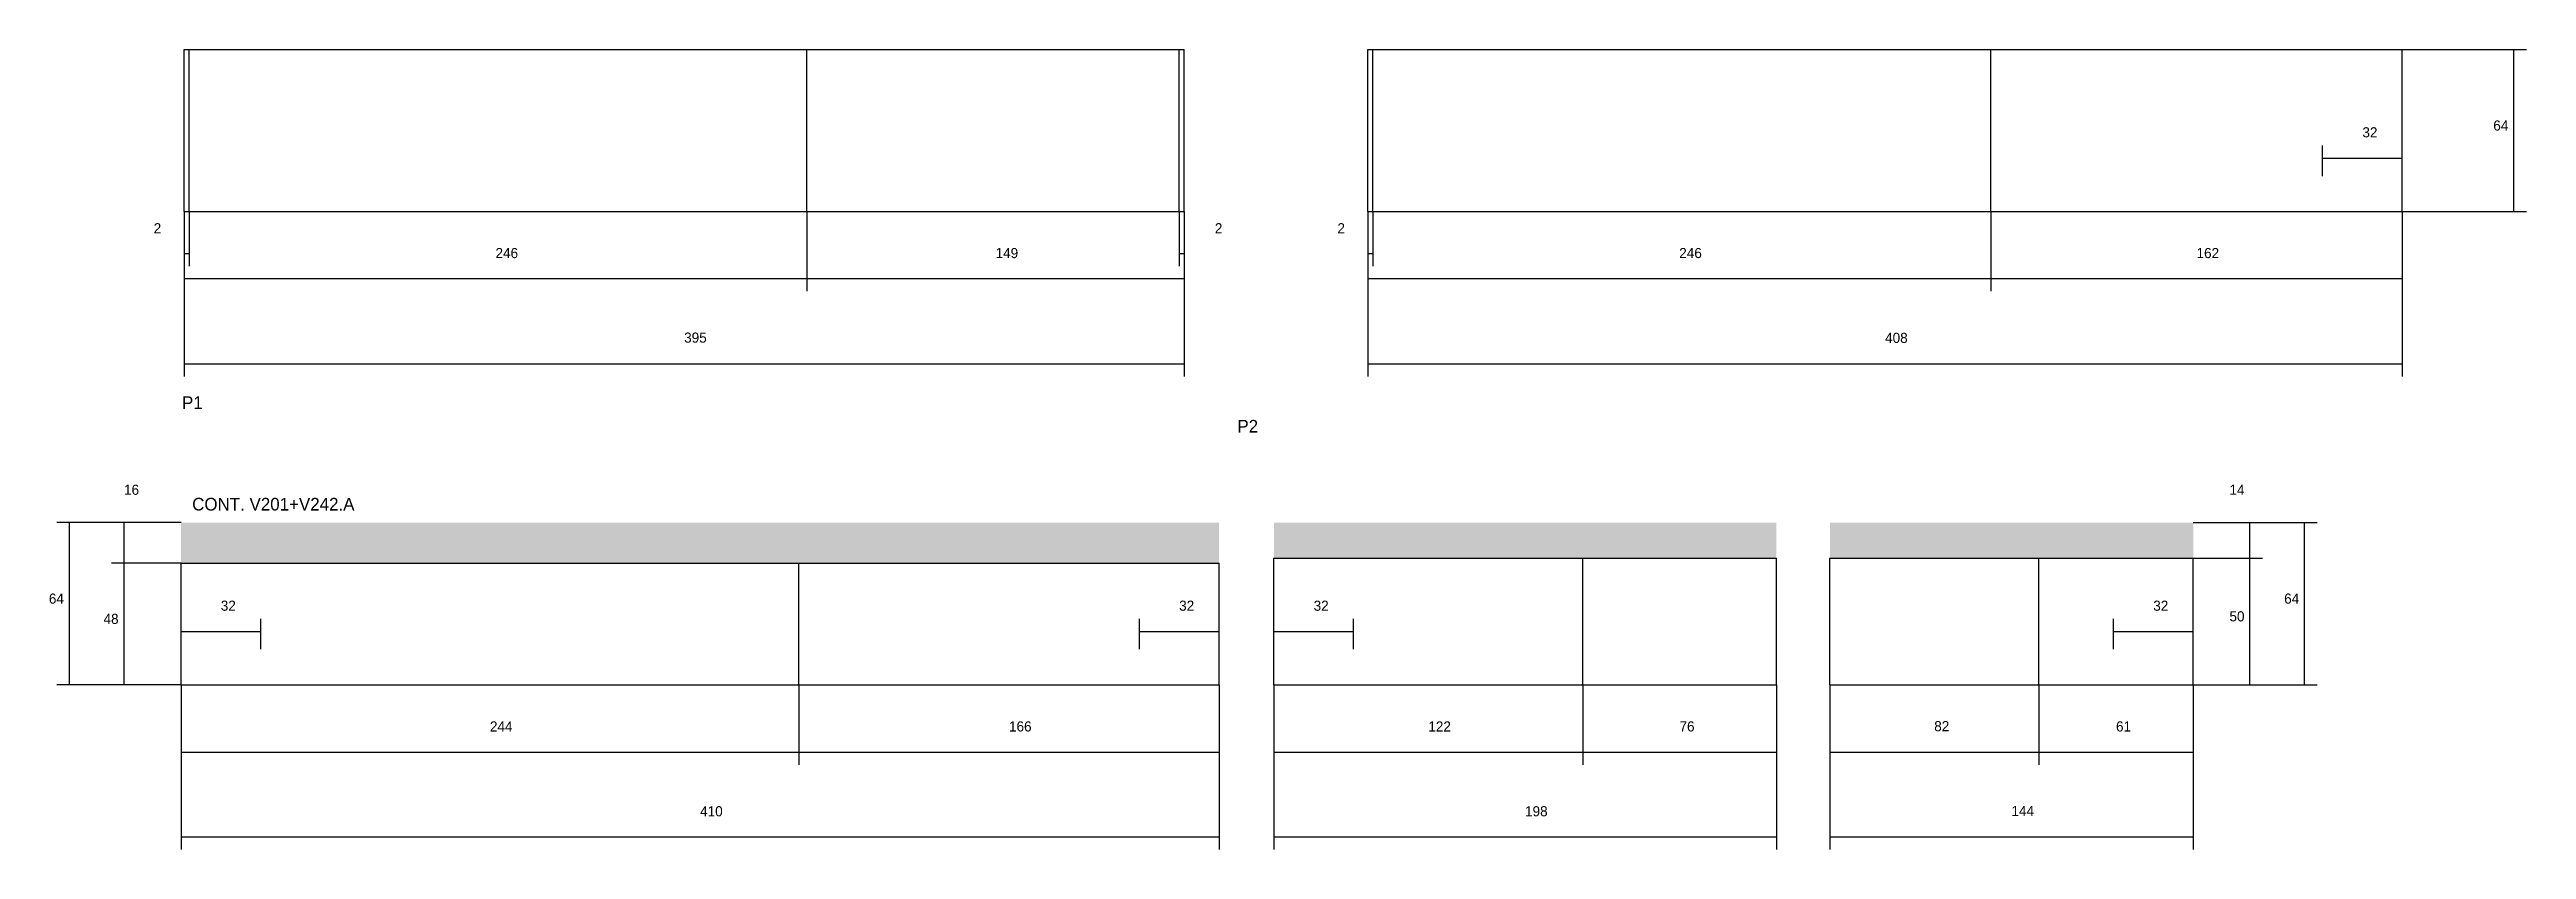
# Model space of a CAD drawing. Header units: metres. Extents: x 4470 to 7242, y 10166 to 11521.
# Drawn here: x 4764 to 5742, y 11205 to 11521 of the extents above; entities that cross this region are included whole.
import ezdxf

# ---------------------------------------------------------------- set-up
doc = ezdxf.new("R2010")
doc.units = ezdxf.units.M
for name, color, linetype in [('COTA', 2, 'Continuous'), ('NOMENCLATURA', 7, 'Continuous'), ('Paineis', 7, 'Continuous'), ('TextoSecao', 7, 'Continuous')]:
    doc.layers.add(name, color=color, linetype=linetype)

msp = doc.modelspace()

# ---------------------------------------------------------------- texts
at = {"layer": 'COTA'}
for s, p in [('32', (5677.7, 11486.4)), ('64', (5729.4, 11489.1)), ('2', (4805.4, 11448.5)), ('2', (5224.5, 11448.5)), ('2', (5272.9, 11448.5)), ('246', (4940.4, 11438.7)), ('149', (5137.9, 11438.7)), ('246', (5407.9, 11438.7)), ('162', (5612.2, 11438.7)), ('395', (5014.9, 11405.3)), ('408', (5489.2, 11405.2)), ('16', (4793.7, 11345.2)), ('14', (5625.2, 11345.2)), ('64', (4764, 11302.2)), ('32', (4831.9, 11299.4)), ('32', (5210.4, 11299.4)), ('32', (5263.5, 11299.4)), ('32', (5595.1, 11299.4)), ('50', (5625.2, 11295.2)), ('64', (5646.8, 11302.2)), ('48', (4785.6, 11294.2)), ('244', (4938.2, 11251.7)), ('166', (5143.2, 11251.7)), ('122', (5308.8, 11251.7)), ('76', (5408, 11251.7)), ('82', (5508.6, 11251.8)), ('61', (5580.4, 11251.7)), ('410', (5021.2, 11218.2)), ('198', (5347, 11218.2)), ('144', (5539.1, 11218.3))]:
    msp.add_text(s, height=4, dxfattribs=at).set_placement(p)
at = {"layer": 'NOMENCLATURA'}
for s, p in [('P1', (4816.6, 11379.1)), ('P2', (5233.4, 11369.8))]:
    msp.add_text(s, height=5, dxfattribs=at).set_placement(p)
at = {"layer": 'TextoSecao'}
msp.add_text('CONT. V201+V242.A', height=5, dxfattribs=at).set_placement((4820.6, 11339))

# ---------------------------------------------------------------- hatches: boundary and pattern name
at = {"layer": 'COTA'}
h = msp.add_hatch(dxfattribs=at)
h.set_pattern_fill('AR-CONC', scale=0.03)
h.paths.add_polyline_path([(5226.2, 11334.2), (4816.2, 11334.2), (4816.2, 11318.2), (5226.2, 11318.2)])
h = msp.add_hatch(dxfattribs=at)
h.set_pattern_fill('AR-CONC', scale=0.03)
h.paths.add_polyline_path([(5446.3, 11320.2), (5446.3, 11334.2), (5446.3, 11334.2), (5247.8, 11334.2), (5247.8, 11334.2), (5247.8, 11320.2), (5247.8, 11320.2), (5446.3, 11320.2)])
h = msp.add_hatch(dxfattribs=at)
h.set_pattern_fill('AR-CONC', scale=0.03)
h.paths.add_polyline_path([(5610.9, 11320.2), (5610.9, 11334.2), (5610.9, 11334.2), (5467.4, 11334.2), (5467.4, 11334.2), (5467.4, 11320.2), (5467.4, 11320.2), (5610.9, 11320.2)])

# ---------------------------------------------------------------- linework, layer by layer
for p, q in [((5693.4, 11521.1), (5742.5, 11521.1)), ((5737.5, 11457.1), (5737.5, 11521.1)), ((5661.9, 11471.1), (5661.9, 11483.2)), ((5661.9, 11478.2), (5693.4, 11478.2)), ((5693.4, 11471.1), (5693.4, 11483.2)), ((4817.4, 11457.1), (4817.4, 11425.6)), ((4817.4, 11457.1), (4817.4, 11392)), ((4817.4, 11457.1), (4817.4, 11435.5)), ((4819.4, 11457.1), (4819.4, 11435.5)), ((5063.4, 11457.1), (5063.4, 11425.6)), ((5063.4, 11457.1), (5063.4, 11425.6)), ((5210.4, 11457.1), (5210.4, 11435.5)), ((5212.4, 11457.1), (5212.4, 11425.6)), ((5212.4, 11457.1), (5212.4, 11392)), ((5212.4, 11457.1), (5212.4, 11435.5)), ((5284.9, 11457.1), (5284.9, 11425.6)), ((5284.9, 11457.1), (5284.9, 11392)), ((5284.9, 11457.1), (5284.9, 11435.5)), ((5286.9, 11457.1), (5286.9, 11435.5)), ((5530.9, 11457.1), (5530.9, 11425.6)), ((5530.9, 11457.1), (5530.9, 11425.6)), ((5693.4, 11457.1), (5693.4, 11425.6)), ((5693.4, 11457.1), (5693.4, 11392)), ((5693.4, 11457.1), (5742.5, 11457.1)), ((4817.4, 11440.5), (4819.4, 11440.5)), ((5210.4, 11440.5), (5212.4, 11440.5)), ((5284.9, 11440.5), (5286.9, 11440.5)), ((4817.4, 11430.6), (5063.4, 11430.6)), ((5063.4, 11430.6), (5212.4, 11430.6)), ((5284.9, 11430.6), (5530.9, 11430.6)), ((5530.9, 11430.6), (5693.4, 11430.6)), ((4817.4, 11397), (5212.4, 11397)), ((5284.9, 11397), (5693.4, 11397)), ((4816.2, 11334.2), (4767.1, 11334.2)), ((4772.1, 11270.2), (4772.1, 11334.2)), ((4816.2, 11334.2), (4788.7, 11334.2)), ((4793.7, 11318.2), (4793.7, 11334.2)), ((5610.9, 11334.2), (5659.9, 11334.2)), ((5610.9, 11334.2), (5638.3, 11334.2)), ((5633.3, 11320.2), (5633.3, 11334.2)), ((5654.9, 11270.2), (5654.9, 11334.2)), ((4816.2, 11318.2), (4788.7, 11318.2)), ((4816.2, 11318.2), (4788.7, 11318.2)), ((4793.7, 11270.2), (4793.7, 11318.2)), ((5610.9, 11320.2), (5638.3, 11320.2)), ((5610.9, 11320.2), (5638.3, 11320.2)), ((5633.3, 11270.2), (5633.3, 11320.2)), ((4816.2, 11284.2), (4816.2, 11296.2)), ((4816.2, 11291.2), (4847.7, 11291.2)), ((4847.7, 11284.2), (4847.7, 11296.2)), ((5194.7, 11284.2), (5194.7, 11296.2)), ((5194.7, 11291.2), (5226.2, 11291.2)), ((5226.2, 11284.2), (5226.2, 11296.2)), ((5247.8, 11284.2), (5247.8, 11296.2)), ((5247.8, 11291.2), (5279.3, 11291.2)), ((5279.3, 11284.2), (5279.3, 11296.2)), ((5579.4, 11284.2), (5579.4, 11296.2)), ((5579.4, 11291.2), (5610.9, 11291.2)), ((5610.9, 11284.2), (5610.9, 11296.2)), ((4816.2, 11270.2), (4767.1, 11270.2)), ((4816.2, 11270.2), (4788.7, 11270.2)), ((4816.2, 11270.2), (4816.2, 11238.6)), ((4816.2, 11270.2), (4816.2, 11205.1)), ((5060.2, 11270.2), (5060.2, 11238.6)), ((5060.2, 11270.2), (5060.2, 11238.6)), ((5226.2, 11270.2), (5226.2, 11238.6)), ((5226.2, 11270.2), (5226.2, 11205.1)), ((5247.8, 11270.2), (5247.8, 11238.6)), ((5247.8, 11270.2), (5247.8, 11205.1)), ((5369.8, 11270.2), (5369.8, 11238.6)), ((5369.8, 11270.2), (5369.8, 11238.6)), ((5446.3, 11270.2), (5446.3, 11238.6)), ((5446.3, 11270.2), (5446.3, 11205.1)), ((5467.4, 11270.2), (5467.4, 11238.6)), ((5467.4, 11270.2), (5467.4, 11205.1)), ((5549.9, 11270.2), (5549.9, 11238.6)), ((5549.9, 11270.2), (5549.9, 11238.6)), ((5610.9, 11270.2), (5659.9, 11270.2)), ((5610.9, 11270.2), (5638.3, 11270.2)), ((5610.9, 11270.2), (5610.9, 11238.6)), ((5610.9, 11270.2), (5610.9, 11205.1)), ((4816.2, 11243.6), (5060.2, 11243.6)), ((5060.2, 11243.6), (5226.2, 11243.6)), ((5247.8, 11243.6), (5369.8, 11243.6)), ((5369.8, 11243.6), (5446.3, 11243.6)), ((5467.4, 11243.6), (5549.9, 11243.6)), ((5549.9, 11243.6), (5610.9, 11243.6)), ((4816.2, 11210.1), (5226.2, 11210.1)), ((5247.8, 11210.1), (5446.3, 11210.1)), ((5467.4, 11210.1), (5610.9, 11210.1))]:
    msp.add_line(p, q, dxfattribs=at)
at = {"layer": 'Paineis'}
for p, q in [((4817.4, 11521.1), (5212.4, 11521.1)), ((4817.4, 11457.1), (4817.4, 11521.1)), ((4819.4, 11457.1), (4819.4, 11521.1)), ((5063.4, 11457.1), (5063.4, 11521.1)), ((5210.4, 11457.1), (5210.4, 11521.1)), ((5212.4, 11457.1), (5212.4, 11521.1)), ((5284.9, 11521.1), (5693.4, 11521.1)), ((5284.9, 11457.1), (5284.9, 11521.1)), ((5286.9, 11457.1), (5286.9, 11521.1)), ((5530.9, 11457.1), (5530.9, 11521.1)), ((5693.4, 11457.1), (5693.4, 11521.1)), ((4817.4, 11457.1), (5212.4, 11457.1)), ((5284.9, 11457.1), (5693.4, 11457.1)), ((4816.2, 11318.2), (5226.2, 11318.2)), ((4816.2, 11270.2), (4816.2, 11318.2)), ((5060.2, 11270.2), (5060.2, 11318.2)), ((5226.2, 11270.2), (5226.2, 11318.2)), ((5247.8, 11320.2), (5446.3, 11320.2)), ((5247.8, 11270.2), (5247.8, 11320.2)), ((5369.8, 11270.2), (5369.8, 11320.2)), ((5446.3, 11270.2), (5446.3, 11320.2)), ((5467.4, 11320.2), (5610.9, 11320.2)), ((5467.4, 11270.2), (5467.4, 11320.2)), ((5549.9, 11270.2), (5549.9, 11320.2)), ((5610.9, 11270.2), (5610.9, 11320.2)), ((4816.2, 11270.2), (5226.2, 11270.2)), ((5247.8, 11270.2), (5446.3, 11270.2)), ((5467.4, 11270.2), (5610.9, 11270.2))]:
    msp.add_line(p, q, dxfattribs=at)

msp.set_redraw_order([(e.dxf.handle, doc.entitydb.next_handle()) for e in msp.query("TEXT MTEXT ATTDEF DIMENSION ARC_DIMENSION")])  # texts and dimensions are drawn at this point

doc.saveas('drawing.dxf')
